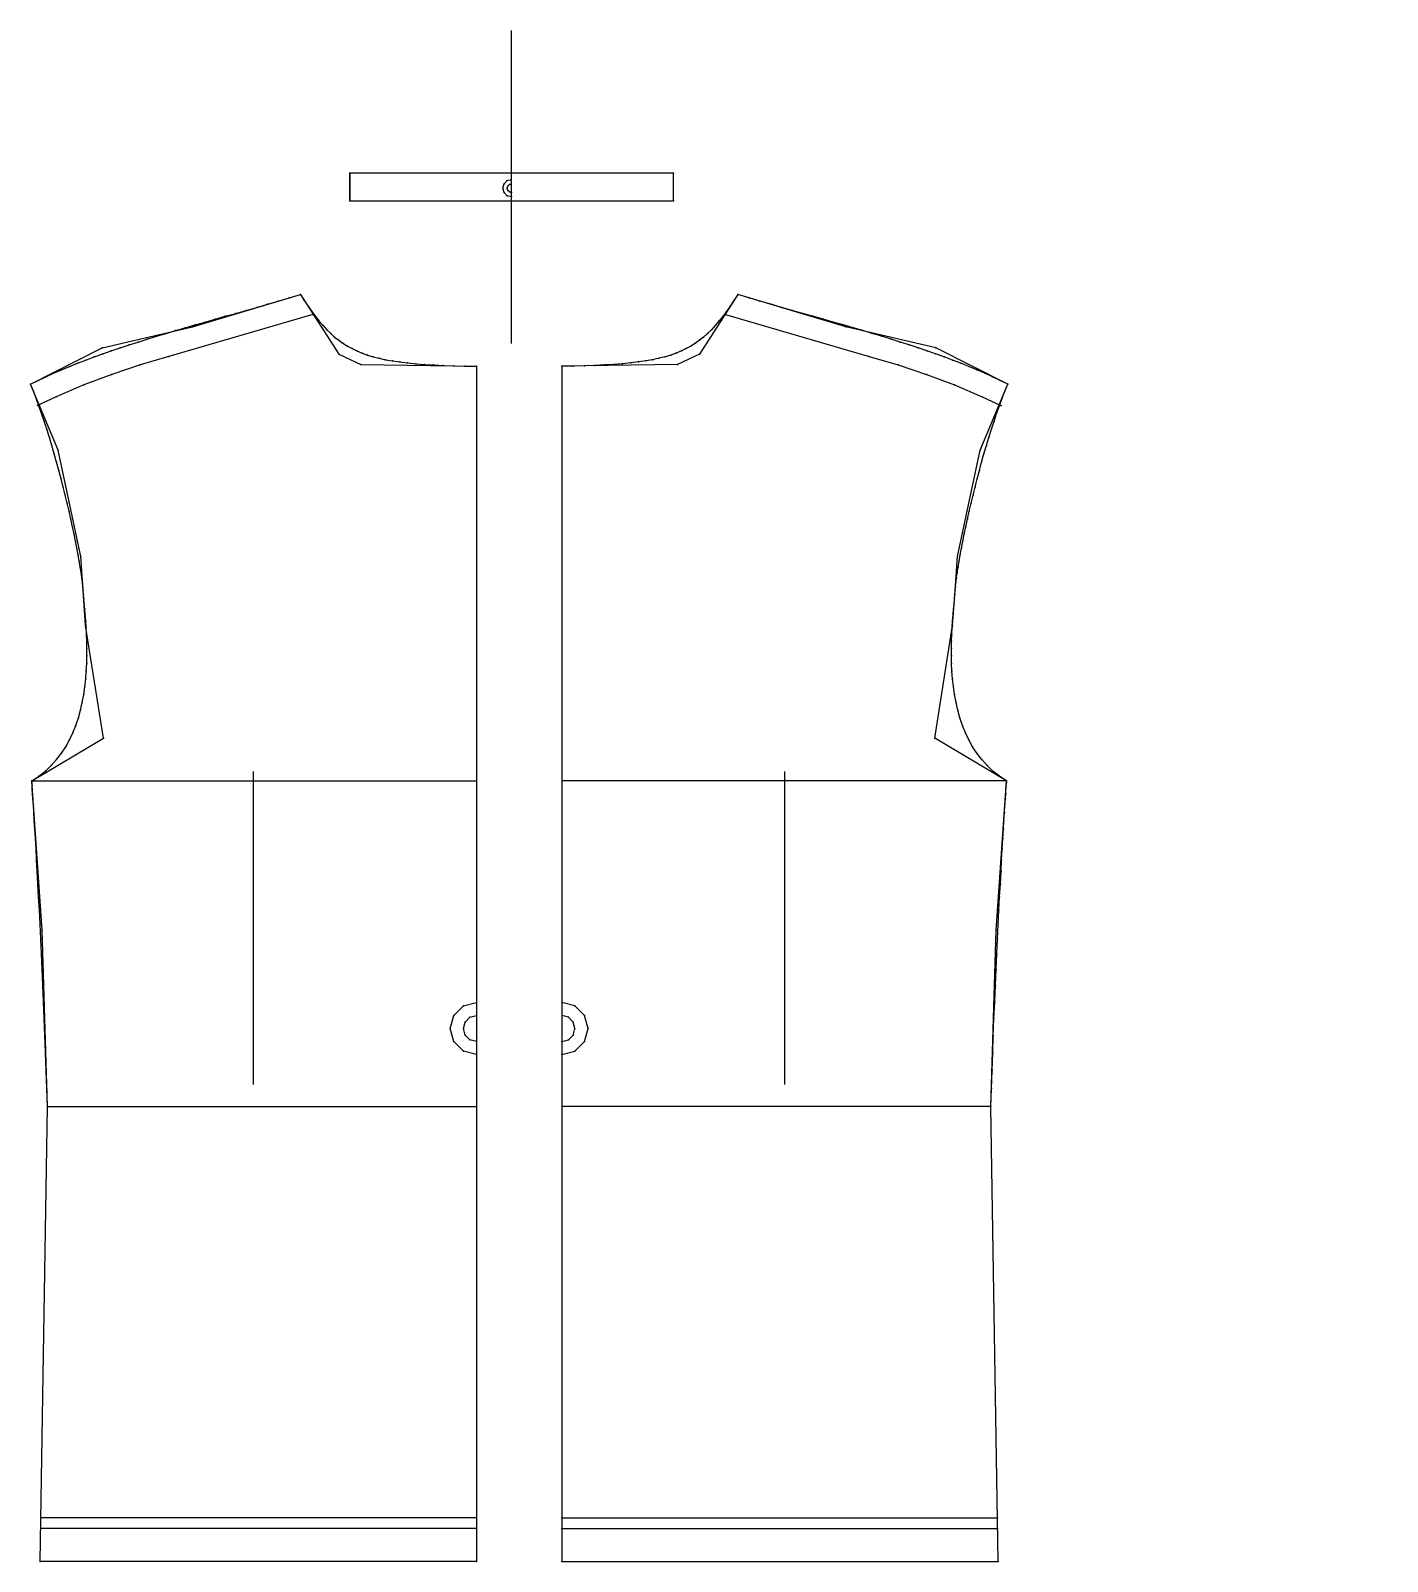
# Model space of a CAD drawing. Extents: x -73 to 165, y 0 to 177.
# Drawn here: x 87.1 to 165.2, y 89.3 to 177.4 of the extents above; entities that cross this region are included whole.
import ezdxf

# ---------------------------------------------------------------- set-up
doc = ezdxf.new("R2010")
doc.units = 0

# ---------------------------------------------------------------- blocks, each defined once
blk = doc.blocks.new('7_M')
at = {"layer": '1'}
blk.add_lwpolyline([(87.699165, 89.301636), (88.112007, 115.472076), (88.080048, 116.516312), (88.046173, 117.54776), (88.010605, 118.564697), (87.973557, 119.565376), (87.935257, 120.548065), (87.895912, 121.511032), (87.855759, 122.452545), (87.815018, 123.370857), (87.773895, 124.264244), (87.732628, 125.130966), (87.691437, 125.969284), (87.650528, 126.777466), (87.610138, 127.553787), (87.570488, 128.296494), (87.531784, 129.00386), (87.494263, 129.674149), (87.458138, 130.305634), (87.42363, 130.896561), (87.390961, 131.445221), (87.360359, 131.94986), (87.332039, 132.408737), (87.306221, 132.820129), (87.283127, 133.182297), (87.262978, 133.493515), (87.246002, 133.752045), (87.232407, 133.956131), (87.222427, 134.104065), (87.216278, 134.194092), (87.214172, 134.224487), (87.623016, 134.491943), (87.996567, 134.786102), (88.336311, 135.104843), (88.64373, 135.446075), (88.920311, 135.807739), (89.167542, 136.187714), (89.386909, 136.583908), (89.579887, 136.994247), (89.747971, 137.416641), (89.892647, 137.848984), (90.015396, 138.289185), (90.117706, 138.735168), (90.201065, 139.18483), (90.266945, 139.636078), (90.316849, 140.086853), (90.352249, 140.535019), (90.374634, 140.9785), (90.38549, 141.415222), (90.386307, 141.843079), (90.378563, 142.259979), (90.363747, 142.663834), (90.343346, 143.052551), (90.31884, 143.424042), (90.291718, 143.77623), (90.263466, 144.106995), (90.235565, 144.414276), (90.209503, 144.695953), (90.18676, 144.949966), (90.168831, 145.174194), (90.150124, 145.391571), (90.123352, 145.637085), (90.088737, 145.909149), (90.046494, 146.206131), (89.996841, 146.526443), (89.939995, 146.868515), (89.876183, 147.230713), (89.805611, 147.611435), (89.728493, 148.009109), (89.645058, 148.422104), (89.555527, 148.848846), (89.460098, 149.28772), (89.359009, 149.737122), (89.252472, 150.195465), (89.140694, 150.661148), (89.023903, 151.132568), (88.902321, 151.608109), (88.776154, 152.086197), (88.645622, 152.565216), (88.510948, 153.043564), (88.372353, 153.519653), (88.230042, 153.991882), (88.084244, 154.458633), (87.935173, 154.918335), (87.783043, 155.369354), (87.628075, 155.81012), (87.470482, 156.239014), (87.310493, 156.654434), (87.148315, 157.05481), (87.578697, 157.268372), (88.016617, 157.476013), (88.462082, 157.678101), (88.91507, 157.874985), (89.375587, 158.067062), (89.84362, 158.254715), (90.319168, 158.438278), (90.802216, 158.618164), (91.292755, 158.794739), (91.790787, 158.968353), (92.296303, 159.139389), (92.809288, 159.308243), (93.32975, 159.475266), (93.857674, 159.640823), (94.393051, 159.805313), (94.935875, 159.969101), (95.486137, 160.132553), (96.043839, 160.296051), (96.608963, 160.459961), (97.181511, 160.624649), (97.761475, 160.790497), (98.348846, 160.957901), (98.943611, 161.127197), (99.545776, 161.298782), (100.155319, 161.473022), (100.772247, 161.650269), (101.396545, 161.830933), (102.028214, 162.015381), (102.667236, 162.203979), (102.892059, 161.86026), (103.111801, 161.536133), (103.327988, 161.230972), (103.542191, 160.944229), (103.755959, 160.675308), (103.97084, 160.423676), (104.188393, 160.188721), (104.410164, 159.969879), (104.637711, 159.766571), (104.872581, 159.578247), (105.116333, 159.404297), (105.370514, 159.244171), (105.636673, 159.097275), (105.916374, 158.963058), (106.211166, 158.840927), (106.522598, 158.730316), (106.852226, 158.630661), (107.201599, 158.541351), (107.572266, 158.461868), (107.96579, 158.391586), (108.383713, 158.329956), (108.827599, 158.276398), (109.298996, 158.230331), (109.799446, 158.191193), (110.330521, 158.158386), (110.893753, 158.131378), (111.490707, 158.109558), (112.12294, 158.092361), (112.791992, 158.079224), (112.789612, 89.300774)], close=True, dxfattribs=at)
at = {"layer": '2'}
for p in [(102.667236, 162.203979), (102.667236, 162.203979), (103.390564, 161.069733), (112.791992, 158.079224), (112.791992, 158.079224), (87.148315, 157.05481), (87.148315, 157.05481), (90.168831, 145.174194), (90.168831, 145.174194), (87.214172, 134.224533), (87.214172, 134.224487), (87.214172, 134.224487), (112.790718, 119.21685), (112.790718, 118.46685), (88.112007, 115.472076), (88.112007, 115.472076), (88.112061, 115.472076), (112.789734, 91.800743), (112.789673, 91.200745), (87.699165, 89.301636), (87.699165, 89.301636), (112.789612, 89.300774), (112.789612, 89.300774)]:
    blk.add_point(p, dxfattribs=at)
at = {"layer": '3'}
for p in [(99.545776, 161.298782), (100.155319, 161.473022), (100.772247, 161.650269), (101.396545, 161.830933), (102.028214, 162.015381), (102.892059, 161.86026), (103.111801, 161.536133), (103.327988, 161.230972), (96.454468, 160.35968), (96.608963, 160.459961), (97.181511, 160.624649), (97.761475, 160.790497), (98.348846, 160.957901), (98.943611, 161.127197), (103.542191, 160.944229), (103.755959, 160.675308), (103.97084, 160.423676), (93.32975, 159.475266), (93.857674, 159.640823), (94.393051, 159.805313), (94.935875, 159.969101), (95.486137, 160.132553), (96.043839, 160.296051), (104.188393, 160.188721), (104.410164, 159.969879), (104.637711, 159.766571), (104.872581, 159.578247), (90.802216, 158.618164), (91.272163, 159.149216), (91.292755, 158.794739), (91.790787, 158.968353), (92.296303, 159.139389), (92.809288, 159.308243), (95.107117, 158.652161), (104.870209, 158.78511), (105.116333, 159.404297), (105.370514, 159.244171), (105.636673, 159.097275), (105.916374, 158.963058), (106.211166, 158.840927), (106.522598, 158.730316), (106.852226, 158.630661), (88.91507, 157.874985), (89.375587, 158.067062), (89.84362, 158.254715), (90.319168, 158.438278), (93.452156, 158.162781), (106.141487, 158.188538), (107.201599, 158.541351), (107.572266, 158.461868), (107.96579, 158.391586), (108.383713, 158.329956), (108.827599, 158.276398), (109.298996, 158.230331), (109.799446, 158.191193), (110.330521, 158.158386), (110.893753, 158.131378), (111.490707, 158.109558), (112.12294, 158.092361), (87.578697, 157.268372), (88.016617, 157.476013), (88.462082, 157.678101), (90.201607, 157.004547), (91.814941, 157.617188), (87.310493, 156.654434), (87.470482, 156.239014), (88.61499, 156.325928), (87.628075, 155.81012), (87.783043, 155.369354), (87.935173, 154.918335), (88.084244, 154.458633), (88.230042, 153.991882), (88.372353, 153.519653), (88.510948, 153.043564), (88.645622, 152.565216), (88.725891, 153.262604), (88.776154, 152.086197), (88.902321, 151.608109), (89.023903, 151.132568), (89.140694, 150.661148), (89.252472, 150.195465), (89.359009, 149.737122), (89.460098, 149.28772), (89.555527, 148.848846), (89.645058, 148.422104), (89.728493, 148.009109), (89.805611, 147.611435), (89.876183, 147.230713), (90.027649, 147.134384), (89.939995, 146.868515), (89.996841, 146.526443), (90.046494, 146.206131), (90.088737, 145.909149), (90.123352, 145.637085), (90.150124, 145.391571), (90.18676, 144.949966), (90.209503, 144.695953), (90.235565, 144.414276), (90.263466, 144.106995), (90.291718, 143.77623), (90.31411, 143.157257), (90.31884, 143.424042), (90.343346, 143.052551), (90.363747, 142.663834), (90.378563, 142.259979), (90.386307, 141.843079), (90.374634, 140.9785), (90.38549, 141.415222), (90.316849, 140.086853), (90.352249, 140.535019), (90.266945, 139.636078), (90.117706, 138.735168), (90.201065, 139.18483), (89.892647, 137.848984), (90.015396, 138.289185), (89.386909, 136.583908), (89.579887, 136.994247), (89.747971, 137.416641), (91.34169, 136.674286), (88.920311, 135.807739), (89.167542, 136.187714), (88.336311, 135.104843), (88.64373, 135.446075), (87.216278, 134.194092), (87.222427, 134.104065), (87.232407, 133.956131), (87.623016, 134.491943), (87.996567, 134.786102), (87.246002, 133.752045), (87.262978, 133.493515), (87.283127, 133.182297), (87.306221, 132.820129), (87.332039, 132.408737), (87.360359, 131.94986), (87.390961, 131.445221), (87.42363, 130.896561), (87.458138, 130.305634), (87.494263, 129.674149), (87.531784, 129.00386), (87.570488, 128.296494), (87.610138, 127.553787), (87.650528, 126.777466), (87.691437, 125.969284), (87.732628, 125.130966), (87.813103, 125.622536), (87.773895, 124.264244), (87.815018, 123.370857), (87.855759, 122.452545), (87.895912, 121.511032), (111.491707, 120.71685), (112.040718, 121.265892), (87.935257, 120.548065), (111.290718, 119.96685), (112.040718, 119.96685), (112.141174, 120.34185), (112.415718, 120.616364), (87.973557, 119.565376), (111.491707, 119.21685), (112.141174, 119.59185), (112.415718, 119.317352), (88.010605, 118.564697), (112.040718, 118.667816), (88.046173, 117.54776), (88.080048, 116.516312)]:
    blk.add_point(p, dxfattribs=at)
at = {"layer": '4'}
for p in [(90.051979, 146.167572), (90.168831, 145.174194)]:
    blk.add_point(p, dxfattribs=at)
at = {"layer": '7'}
blk.add_line((99.970154, 116.752373), (99.970154, 134.752365), dxfattribs=at)
at = {"layer": '8'}
for points in [[(103.390564, 161.069733), (95.107117, 158.652161), (93.452156, 158.162781), (91.814941, 157.617188), (90.201607, 157.004547), (88.61499, 156.325928), (87.505745, 155.804352)], [(87.214172, 134.224533), (112.781807, 134.223572)], [(112.790718, 118.46685), (112.040718, 118.667816), (111.491707, 119.21685), (111.290718, 119.96685), (111.491707, 120.71685), (112.040718, 121.265892), (112.790718, 121.46685)], [(112.790718, 119.21685), (112.415718, 119.317352), (112.141174, 119.59185), (112.040718, 119.96685), (112.141174, 120.34185), (112.415718, 120.616364), (112.790718, 120.71685)], [(88.112061, 115.472076), (112.793152, 115.471222)], [(112.789734, 91.800743), (87.699287, 91.801636)], [(112.789673, 91.200745), (87.699226, 91.201622)]]:
    blk.add_lwpolyline(points, dxfattribs=at)
at = {"layer": '84'}
blk.add_lwpolyline([(87.699165, 89.301636), (88.112007, 115.472076), (87.813103, 125.622536), (87.214172, 134.224487), (87.214172, 134.224487), (91.34169, 136.674286), (90.31411, 143.157257), (90.168831, 145.174194), (90.027649, 147.134384), (88.725891, 153.262604), (87.148315, 157.05481), (91.272163, 159.149216), (96.454468, 160.35968), (102.667236, 162.203979), (104.870209, 158.78511), (106.141487, 158.188538), (112.791992, 158.079224), (112.789612, 89.300774)], close=True, dxfattribs=at)
blk = doc.blocks.new('Pattern2D_768527_M')
at = {"layer": '1'}
blk.add_lwpolyline([(105.505455, 167.599945), (114.820396, 167.599945), (124.13533, 167.599991), (124.13533, 169.199951), (114.820396, 169.199951), (105.505455, 169.199997)], close=True, dxfattribs=at)
at = {"layer": '2'}
for p in [(105.505455, 169.199997), (105.505455, 169.199997), (114.820396, 169.199951), (114.820396, 169.199951), (124.13533, 169.199951), (124.13533, 169.199951), (105.505455, 167.599991), (105.505455, 167.599945), (105.505455, 167.599945), (114.820396, 168.081207), (114.820396, 167.831207), (114.820396, 167.599991), (114.820396, 167.599945), (114.820396, 167.599945), (124.13533, 167.599991), (124.13533, 167.599991), (124.135338, 167.599991)]:
    blk.add_point(p, dxfattribs=at)
at = {"layer": '3'}
for p in [(114.320396, 168.331207), (114.387413, 168.581207), (114.570396, 168.764221), (114.570396, 168.331207), (114.603905, 168.456207), (114.695396, 168.547699), (114.387413, 168.081207), (114.570396, 167.898193), (114.603905, 168.206207), (114.695396, 168.114716)]:
    blk.add_point(p, dxfattribs=at)
at = {"layer": '4'}
for p in [(105.505455, 167.599945), (124.13533, 167.599991)]:
    blk.add_point(p, dxfattribs=at)
at = {"layer": '7'}
blk.add_line((114.820389, 159.399963), (114.820389, 177.399963), dxfattribs=at)
at = {"layer": '8'}
for points in [[(105.505455, 167.599991), (105.505455, 169.199997)], [(114.820396, 167.599991), (114.820396, 169.199997)], [(124.135338, 167.599991), (124.135338, 169.199997)], [(114.820396, 167.831207), (114.570396, 167.898193), (114.387413, 168.081207), (114.320396, 168.331207), (114.387413, 168.581207), (114.570396, 168.764221), (114.820396, 168.831207)], [(114.820396, 168.081207), (114.695396, 168.114716), (114.603905, 168.206207), (114.570396, 168.331207), (114.603905, 168.456207), (114.695396, 168.547699), (114.820396, 168.581207)]]:
    blk.add_lwpolyline(points, dxfattribs=at)
at = {"layer": '84'}
blk.add_lwpolyline([(105.505455, 167.599945), (114.820396, 167.599945), (124.13533, 167.599991), (124.13533, 169.199951), (114.820396, 169.199951), (105.505455, 169.199997)], close=True, dxfattribs=at)
blk = doc.blocks.new('38_M')
at = {"layer": '1'}
blk.add_lwpolyline([(142.803574, 89.301636), (142.390732, 115.472076), (142.422684, 116.516312), (142.456558, 117.54776), (142.492126, 118.564697), (142.529175, 119.565376), (142.567474, 120.548065), (142.606827, 121.511032), (142.646973, 122.452545), (142.687714, 123.370857), (142.728836, 124.264244), (142.770096, 125.130966), (142.811295, 125.969284), (142.852203, 126.777466), (142.892593, 127.553787), (142.932251, 128.296494), (142.970947, 129.00386), (143.008469, 129.674149), (143.044601, 130.305634), (143.079102, 130.896561), (143.111771, 131.445221), (143.142365, 131.94986), (143.1707, 132.408737), (143.196518, 132.820129), (143.219604, 133.182297), (143.239746, 133.493515), (143.256729, 133.752045), (143.270325, 133.956131), (143.280304, 134.104065), (143.286453, 134.194092), (143.288559, 134.224487), (142.879715, 134.491943), (142.506165, 134.786102), (142.166428, 135.104843), (141.859009, 135.446075), (141.582413, 135.807739), (141.33519, 136.187714), (141.115829, 136.583908), (140.922836, 136.994247), (140.754761, 137.416641), (140.610077, 137.848984), (140.487335, 138.289185), (140.385025, 138.735168), (140.301666, 139.18483), (140.235779, 139.636078), (140.185883, 140.086853), (140.150482, 140.535019), (140.128098, 140.9785), (140.117233, 141.415222), (140.116425, 141.843079), (140.124161, 142.259979), (140.138977, 142.663834), (140.159393, 143.052551), (140.183899, 143.424042), (140.211014, 143.77623), (140.239273, 144.106995), (140.267166, 144.414276), (140.293228, 144.695953), (140.315964, 144.949966), (140.333893, 145.174194), (140.3526, 145.391571), (140.379379, 145.637085), (140.414001, 145.909149), (140.456238, 146.206131), (140.50589, 146.526443), (140.562729, 146.868515), (140.626556, 147.230713), (140.697128, 147.611435), (140.774231, 148.009109), (140.857666, 148.422104), (140.947205, 148.848846), (141.042633, 149.28772), (141.143723, 149.737122), (141.250259, 150.195465), (141.36203, 150.661148), (141.478821, 151.132568), (141.600418, 151.608109), (141.726578, 152.086197), (141.857101, 152.565216), (141.991776, 153.043564), (142.130371, 153.519653), (142.27269, 153.991882), (142.418488, 154.458633), (142.567566, 154.918335), (142.719696, 155.369354), (142.874664, 155.81012), (143.032242, 156.239014), (143.192245, 156.654434), (143.354416, 157.05481), (142.924042, 157.268372), (142.486115, 157.476013), (142.040649, 157.678101), (141.587662, 157.874985), (141.127136, 158.067062), (140.659119, 158.254715), (140.183563, 158.438278), (139.700516, 158.618164), (139.209976, 158.794739), (138.711945, 158.968353), (138.206436, 159.139389), (137.693436, 159.308243), (137.172974, 159.475266), (136.645065, 159.640823), (136.10968, 159.805313), (135.566864, 159.969101), (135.016586, 160.132553), (134.458893, 160.296051), (133.893768, 160.459961), (133.321213, 160.624649), (132.741257, 160.790497), (132.153885, 160.957901), (131.559113, 161.127197), (130.956955, 161.298782), (130.347412, 161.473022), (129.730484, 161.650269), (129.106186, 161.830933), (128.474518, 162.015381), (127.835495, 162.203979), (127.610672, 161.86026), (127.39093, 161.536133), (127.174744, 161.230972), (126.960541, 160.944229), (126.746773, 160.675308), (126.531891, 160.423676), (126.314339, 160.188721), (126.092567, 159.969879), (125.865021, 159.766571), (125.63015, 159.578247), (125.386398, 159.404297), (125.132217, 159.244171), (124.866058, 159.097275), (124.586357, 158.963058), (124.291565, 158.840927), (123.980133, 158.730316), (123.650505, 158.630661), (123.301132, 158.541351), (122.930466, 158.461868), (122.536942, 158.391586), (122.119019, 158.329956), (121.675133, 158.276398), (121.203735, 158.230331), (120.703285, 158.191193), (120.172211, 158.158386), (119.608978, 158.131378), (119.012024, 158.109558), (118.379791, 158.092361), (117.710739, 158.079224), (117.71312, 89.300774)], close=True, dxfattribs=at)
at = {"layer": '2'}
for p in [(127.835495, 162.203979), (127.835495, 162.203979), (127.112167, 161.069733), (117.710739, 158.079224), (117.710739, 158.079224), (143.354416, 157.05481), (143.354416, 157.05481), (140.333893, 145.174194), (140.333893, 145.174194), (143.288559, 134.224533), (143.288559, 134.224487), (143.288559, 134.224487), (117.712013, 119.21685), (117.712013, 118.46685), (142.390671, 115.472076), (142.390732, 115.472076), (142.390732, 115.472076), (117.712997, 91.800743), (117.713058, 91.200745), (117.71312, 89.300774), (117.71312, 89.300774), (142.803574, 89.301636), (142.803574, 89.301636)]:
    blk.add_point(p, dxfattribs=at)
at = {"layer": '3'}
for p in [(127.174744, 161.230972), (127.39093, 161.536133), (127.610672, 161.86026), (128.474518, 162.015381), (129.106186, 161.830933), (129.730484, 161.650269), (130.347412, 161.473022), (130.956955, 161.298782), (126.531891, 160.423676), (126.746773, 160.675308), (126.960541, 160.944229), (131.559113, 161.127197), (132.153885, 160.957901), (132.741257, 160.790497), (133.321213, 160.624649), (133.893768, 160.459961), (134.048264, 160.35968), (125.63015, 159.578247), (125.865021, 159.766571), (126.092567, 159.969879), (126.314339, 160.188721), (134.458893, 160.296051), (135.016586, 160.132553), (135.566864, 159.969101), (136.10968, 159.805313), (136.645065, 159.640823), (137.172974, 159.475266), (123.650505, 158.630661), (123.980133, 158.730316), (124.291565, 158.840927), (124.586357, 158.963058), (124.866058, 159.097275), (125.132217, 159.244171), (125.386398, 159.404297), (125.632523, 158.78511), (135.395615, 158.652161), (137.693436, 159.308243), (138.206436, 159.139389), (138.711945, 158.968353), (139.209976, 158.794739), (139.230576, 159.149216), (139.700516, 158.618164), (118.379791, 158.092361), (119.012024, 158.109558), (119.608978, 158.131378), (120.172211, 158.158386), (120.703285, 158.191193), (121.203735, 158.230331), (121.675133, 158.276398), (122.119019, 158.329956), (122.536942, 158.391586), (122.930466, 158.461868), (123.301132, 158.541351), (124.361244, 158.188538), (137.050583, 158.162781), (140.183563, 158.438278), (140.659119, 158.254715), (141.127136, 158.067062), (141.587662, 157.874985), (138.68779, 157.617188), (140.301132, 157.004547), (142.040649, 157.678101), (142.486115, 157.476013), (142.924042, 157.268372), (141.887741, 156.325928), (143.032242, 156.239014), (143.192245, 156.654434), (142.719696, 155.369354), (142.874664, 155.81012), (142.418488, 154.458633), (142.567566, 154.918335), (142.130371, 153.519653), (142.27269, 153.991882), (141.77684, 153.262604), (141.857101, 152.565216), (141.991776, 153.043564), (141.600418, 151.608109), (141.726578, 152.086197), (141.36203, 150.661148), (141.478821, 151.132568), (141.250259, 150.195465), (141.042633, 149.28772), (141.143723, 149.737122), (140.774231, 148.009109), (140.857666, 148.422104), (140.947205, 148.848846), (140.475082, 147.134384), (140.626556, 147.230713), (140.697128, 147.611435), (140.50589, 146.526443), (140.562729, 146.868515), (140.3526, 145.391571), (140.379379, 145.637085), (140.414001, 145.909149), (140.456238, 146.206131), (140.293228, 144.695953), (140.315964, 144.949966), (140.211014, 143.77623), (140.239273, 144.106995), (140.267166, 144.414276), (140.159393, 143.052551), (140.183899, 143.424042), (140.188629, 143.157257), (140.116425, 141.843079), (140.124161, 142.259979), (140.138977, 142.663834), (140.117233, 141.415222), (140.128098, 140.9785), (140.150482, 140.535019), (140.185883, 140.086853), (140.235779, 139.636078), (140.301666, 139.18483), (140.385025, 138.735168), (140.487335, 138.289185), (140.610077, 137.848984), (139.161041, 136.674286), (140.754761, 137.416641), (140.922836, 136.994247), (141.115829, 136.583908), (141.33519, 136.187714), (141.582413, 135.807739), (141.859009, 135.446075), (142.166428, 135.104843), (142.506165, 134.786102), (142.879715, 134.491943), (143.270325, 133.956131), (143.280304, 134.104065), (143.286453, 134.194092), (143.219604, 133.182297), (143.239746, 133.493515), (143.256729, 133.752045), (143.1707, 132.408737), (143.196518, 132.820129), (143.111771, 131.445221), (143.142365, 131.94986), (143.079102, 130.896561), (143.008469, 129.674149), (143.044601, 130.305634), (142.970947, 129.00386), (142.932251, 128.296494), (142.892593, 127.553787), (142.852203, 126.777466), (142.689636, 125.622536), (142.770096, 125.130966), (142.811295, 125.969284), (142.728836, 124.264244), (142.687714, 123.370857), (142.646973, 122.452545), (118.462013, 121.265892), (119.011024, 120.71685), (142.606827, 121.511032), (118.087013, 120.616364), (118.361557, 120.34185), (118.462013, 119.96685), (119.212013, 119.96685), (142.567474, 120.548065), (118.087013, 119.317352), (118.361557, 119.59185), (119.011024, 119.21685), (142.529175, 119.565376), (118.462013, 118.667816), (142.492126, 118.564697), (142.456558, 117.54776), (142.422684, 116.516312)]:
    blk.add_point(p, dxfattribs=at)
at = {"layer": '4'}
for p in [(140.45076, 146.167572), (140.333893, 145.174194)]:
    blk.add_point(p, dxfattribs=at)
at = {"layer": '7'}
blk.add_line((130.532578, 116.752373), (130.532578, 134.752365), dxfattribs=at)
at = {"layer": '8'}
for points in [[(127.112167, 161.069733), (135.395615, 158.652161), (137.050583, 158.162781), (138.68779, 157.617188), (140.301132, 157.004547), (141.887741, 156.325928), (142.996994, 155.804352)], [(143.288559, 134.224533), (117.720924, 134.223572)], [(117.712013, 118.46685), (118.462013, 118.667816), (119.011024, 119.21685), (119.212013, 119.96685), (119.011024, 120.71685), (118.462013, 121.265892), (117.712013, 121.46685)], [(117.712013, 119.21685), (118.087013, 119.317352), (118.361557, 119.59185), (118.462013, 119.96685), (118.361557, 120.34185), (118.087013, 120.616364), (117.712013, 120.71685)], [(142.390671, 115.472076), (117.709579, 115.471222)], [(117.712997, 91.800743), (142.803452, 91.801636)], [(117.713058, 91.200745), (142.803513, 91.201622)]]:
    blk.add_lwpolyline(points, dxfattribs=at)
at = {"layer": '84'}
blk.add_lwpolyline([(142.803574, 89.301636), (142.390732, 115.472076), (142.689636, 125.622536), (143.288559, 134.224487), (143.288559, 134.224487), (139.161041, 136.674286), (140.188629, 143.157257), (140.333893, 145.174194), (140.475082, 147.134384), (141.77684, 153.262604), (143.354416, 157.05481), (139.230576, 159.149216), (134.048264, 160.35968), (127.835495, 162.203979), (125.632523, 158.78511), (124.361244, 158.188538), (117.710739, 158.079224), (117.71312, 89.300774)], close=True, dxfattribs=at)

msp = doc.modelspace()

# ---------------------------------------------------------------- block references
at = {"layer": '1'}
for name in ['Pattern2D_768527_M', '7_M', '38_M']:
    msp.add_blockref(name, (0, 0), dxfattribs=at)

doc.saveas('drawing.dxf')
